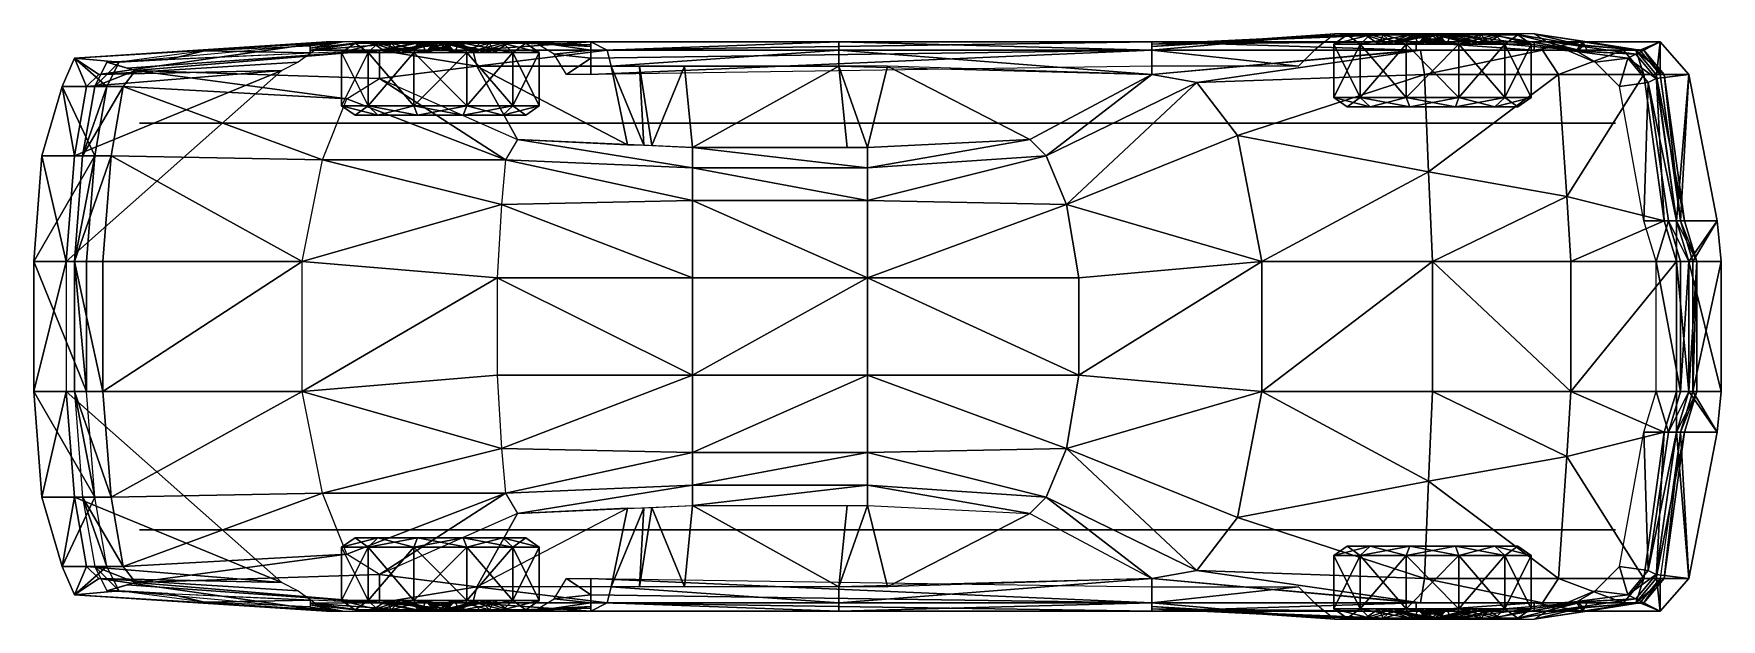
# Model space of a CAD drawing. Extents: x -5.27 to 0, y -0.91 to 0.91.
import ezdxf

# ---------------------------------------------------------------- set-up
doc = ezdxf.new("R2010")
doc.units = 0
doc.layers.get('0').update_dxf_attribs({"linetype": 'CONTINUOUS'})

msp = doc.modelspace()

# ---------------------------------------------------------------- meshes
at = {"color": 254, "linetype": 'BYBLOCK'}
mesh = msp.add_polyface(dxfattribs=at)
corners = [(-0.1397, -0.3302, 0.3175), (-0.1016, -0.2032, 0.3175), (-0.0127, -0.3302, 0.4191), (0, -0.2032, 0.4191), (0, -0.2032, 0.4445), (-0.0127, -0.3302, 0.4445), (-0.127, -0.3302, 0.5207), (-0.0889, -0.2032, 0.5207), (-5.08, -0.5334, 0.5842), (-5.1054, -0.2032, 0.5842), (-5.2705, -0.2032, 0.5588), (-5.2451, -0.5334, 0.5588), (-5.2451, -0.5334, 0.508), (-5.2705, -0.2032, 0.508), (-5.1689, -0.2032, 0.3683), (-5.1435, -0.5334, 0.381), (-5.2705, 0.2032, 0.508), (-5.1689, 0.2032, 0.3683), (-5.2705, 0.2032, 0.5588), (-5.1054, 0.2032, 0.5842), (0, 0.2032, 0.4445), (-0.0889, 0.2032, 0.5207), (0, 0.2032, 0.4191), (-0.1016, 0.2032, 0.3175), (-5.1816, -0.7493, 0.508), (-5.1054, -0.7493, 0.3937), (-5.1816, -0.7493, 0.5588), (-5.0419, -0.7493, 0.5842), (-0.1905, -0.7874, 0.5207), (-0.1016, -0.7874, 0.4445), (-0.1016, -0.7874, 0.4191), (-0.2032, -0.7747, 0.3302), (-0.2667, -0.8509, 0.3302), (-0.1905, -0.889, 0.4191), (-0.1905, -0.889, 0.4445), (-0.254, -0.8636, 0.5207), (-5.1435, -0.8382, 0.5588), (-5.0038, -0.8255, 0.5842), (-5.1435, -0.8382, 0.508), (-5.0673, -0.7874, 0.4064), (-4.445, -0.8255, 0.3937), (-4.4958, -0.8001, 0.3302), (-4.3561, -0.889, 0.5334), (-4.3053, -0.889, 0.5715), (-0.508, -0.8636, 0.3429), (-0.5334, -0.889, 0.4191), (-0.5461, -0.889, 0.4445), (-0.5842, -0.9144, 0.5207), (-5.1435, 0.5334, 0.381), (-5.1054, 0.7493, 0.3937), (-4.4958, 0.8001, 0.3302), (-0.5461, 0.889, 0.4445), (-0.5842, 0.9144, 0.5207), (-0.254, 0.8636, 0.5207), (-0.1905, 0.889, 0.4445), (-0.1905, 0.889, 0.4191), (-0.5334, 0.889, 0.4191), (-0.2667, 0.8509, 0.3302), (-0.508, 0.8636, 0.3429), (-4.3053, 0.889, 0.5715), (-5.1435, 0.8382, 0.5588), (-5.0038, 0.8255, 0.5842), (-4.3561, 0.889, 0.5334), (-5.1435, 0.8382, 0.508), (-5.0673, 0.7874, 0.4064), (-4.445, 0.8255, 0.3937), (-5.1816, 0.7493, 0.508), (-5.1816, 0.7493, 0.5588), (-5.0419, 0.7493, 0.5842), (-0.1905, 0.7874, 0.5207), (-0.1016, 0.7874, 0.4445), (-0.1016, 0.7874, 0.4191), (-0.2032, 0.7747, 0.3302), (-0.1397, 0.3302, 0.3175), (-0.0127, 0.3302, 0.4191), (-0.0127, 0.3302, 0.4445), (-0.127, 0.3302, 0.5207), (-5.2451, 0.5334, 0.5588), (-5.08, 0.5334, 0.5842), (-5.2451, 0.5334, 0.508)]
mesh.append_faces([[corners[k] for k in face] for face in [(36, 43, 37), (59, 60, 61)]], dxfattribs={"color": 254})
mesh.append_faces([[corners[k] for k in face] for face in [(27, 36, 37), (38, 25, 39), (41, 39, 25), (42, 39, 40), (36, 42, 43), (45, 32, 33), (35, 46, 34), (41, 15, 14), (48, 50, 17), (51, 53, 54), (57, 56, 55), (62, 60, 59), (64, 62, 65), (64, 50, 49), (49, 63, 64), (60, 68, 61)]], dxfattribs={"vtx0": -1, "color": 254})
mesh.append_faces([[corners[k] for k in face] for face in [(2, 1, 3), (6, 5, 7), (8, 26, 27), (28, 29, 6), (30, 0, 2), (33, 31, 30), (67, 68, 60), (54, 69, 70), (70, 76, 75), (77, 78, 67), (48, 66, 49), (17, 79, 48), (75, 21, 20)]], dxfattribs={"vtx0": -1, "vtx1": -1, "color": 254})
mesh.append_faces([[corners[k] for k in face] for face in [(7, 5, 4), (12, 14, 15), (24, 15, 25), (8, 11, 26), (6, 29, 5), (28, 34, 29), (27, 26, 36), (72, 55, 71), (73, 71, 74), (70, 69, 76), (67, 78, 68), (75, 76, 21), (23, 74, 22)]], dxfattribs={"vtx0": -1, "vtx2": -1, "color": 254})
mesh.append_faces([[corners[k] for k in face] for face in [(32, 31, 33), (35, 34, 28), (36, 26, 38), (40, 39, 41), (38, 39, 42), (38, 42, 36), (44, 32, 45), (47, 46, 35), (25, 15, 41), (55, 56, 54), (51, 54, 56), (54, 70, 55)]], dxfattribs={"vtx1": -1, "color": 254})
mesh.append_faces([[corners[k] for k in face] for face in [(0, 1, 2), (2, 3, 4), (4, 5, 2), (8, 9, 10), (10, 11, 8), (11, 10, 12), (13, 12, 10), (12, 13, 14), (13, 16, 17), (17, 14, 13), (10, 18, 13), (16, 13, 18), (9, 19, 18), (18, 10, 9), (4, 20, 7), (21, 7, 20), (3, 22, 20), (20, 4, 3), (1, 23, 3), (22, 3, 23), (24, 12, 15), (26, 11, 24), (12, 24, 11), (30, 2, 5), (5, 29, 30), (31, 0, 30), (33, 30, 29), (24, 38, 26), (38, 24, 25), (66, 63, 49), (63, 66, 67), (71, 55, 70), (73, 72, 71), (74, 71, 75), (70, 75, 71), (77, 67, 66), (66, 79, 77), (79, 66, 48), (16, 79, 17), (18, 77, 79), (79, 16, 18), (19, 78, 18), (77, 18, 78), (22, 74, 20), (75, 20, 74), (23, 73, 74)]], dxfattribs={"vtx1": -1, "vtx2": -1, "color": 254})
mesh.append_faces([[corners[k] for k in face] for face in [(29, 34, 33), (45, 33, 34), (34, 46, 45), (48, 49, 50), (51, 52, 53), (57, 58, 56), (62, 63, 60), (64, 63, 62), (64, 65, 50), (67, 60, 63), (54, 53, 69), (72, 57, 55)]], dxfattribs={"vtx2": -1, "color": 254})
mesh = msp.add_polyface(dxfattribs=at)
corners = [(-4.1237, -0.8563, 0.1943), (-4.1544, -0.8854, 0.1636), (-4.2108, -0.8854, 0.2612), (-4.1687, -0.8563, 0.2724), (-4.021, -0.8854, 0.297), (-4.0285, -0.8854, 0.31), (-4.0005, -0.8854, 0.3175), (-4.0456, -0.8563, 0.1493), (-4.0568, -0.8854, 0.1072), (-4.008, -0.8854, 0.2895), (-3.9554, -0.8563, 0.1493), (-3.9442, -0.8854, 0.1072), (-3.993, -0.8854, 0.2895), (-3.8773, -0.8563, 0.1943), (-3.8466, -0.8854, 0.1636), (-3.98, -0.8854, 0.297), (-3.8323, -0.8563, 0.2724), (-3.7902, -0.8854, 0.2612), (-3.9725, -0.8854, 0.31), (-3.8323, -0.8563, 0.3626), (-3.7902, -0.8854, 0.3738), (-3.9725, -0.8854, 0.325), (-3.8773, -0.8563, 0.4407), (-3.8466, -0.8854, 0.4714), (-3.98, -0.8854, 0.338), (-3.9554, -0.8563, 0.4857), (-3.9442, -0.8854, 0.5278), (-3.993, -0.8854, 0.3455), (-4.0456, -0.8563, 0.4857), (-4.0568, -0.8854, 0.5278), (-4.008, -0.8854, 0.3455), (-4.1237, -0.8563, 0.4407), (-4.1544, -0.8854, 0.4714), (-4.021, -0.8854, 0.338), (-4.1687, -0.8563, 0.3626), (-4.2108, -0.8854, 0.3738), (-4.0285, -0.8854, 0.325), (-0.9017, -0.9108, 0.3175), (-0.9297, -0.9108, 0.31), (-0.9297, -0.9108, 0.325), (-1.0699, -0.8817, 0.2724), (-1.0699, -0.8817, 0.3626), (-1.112, -0.9108, 0.2612), (-1.112, -0.9108, 0.3738), (-0.9222, -0.9108, 0.338), (-1.0249, -0.8817, 0.4407), (-1.0556, -0.9108, 0.4714), (-0.9092, -0.9108, 0.3455), (-0.9468, -0.8817, 0.4857), (-0.958, -0.9108, 0.5278), (-0.8942, -0.9108, 0.3455), (-0.8566, -0.8817, 0.4857), (-0.8454, -0.9108, 0.5278), (-0.8812, -0.9108, 0.338), (-0.7785, -0.8817, 0.4407), (-0.7478, -0.9108, 0.4714), (-0.8737, -0.9108, 0.325), (-0.7335, -0.8817, 0.3626), (-0.6914, -0.9108, 0.3738), (-0.8737, -0.9108, 0.31), (-0.7335, -0.8817, 0.2724), (-0.6914, -0.9108, 0.2612), (-0.8812, -0.9108, 0.297), (-0.7785, -0.8817, 0.1943), (-0.7478, -0.9108, 0.1636), (-0.8942, -0.9108, 0.2895), (-0.8566, -0.8817, 0.1493), (-0.8454, -0.9108, 0.1072), (-0.9092, -0.9108, 0.2895), (-0.9468, -0.8817, 0.1493), (-0.958, -0.9108, 0.1072), (-0.9222, -0.9108, 0.297), (-1.0249, -0.8817, 0.1943), (-1.0556, -0.9108, 0.1636), (-1.0556, 0.9108, 0.1636), (-1.0249, 0.8817, 0.1943), (-1.112, 0.9108, 0.2612), (-1.0699, 0.8817, 0.2724), (-0.9222, 0.9108, 0.297), (-0.9297, 0.9108, 0.31), (-0.9017, 0.9108, 0.3175), (-0.958, 0.9108, 0.1072), (-0.9468, 0.8817, 0.1493), (-0.9092, 0.9108, 0.2895), (-0.8454, 0.9108, 0.1072), (-0.8566, 0.8817, 0.1493), (-0.8942, 0.9108, 0.2895), (-0.7478, 0.9108, 0.1636), (-0.7785, 0.8817, 0.1943), (-0.8812, 0.9108, 0.297), (-0.6914, 0.9108, 0.2612), (-0.7335, 0.8817, 0.2724), (-0.8737, 0.9108, 0.31), (-0.6914, 0.9108, 0.3738), (-0.7335, 0.8817, 0.3626), (-0.8737, 0.9108, 0.325), (-0.7478, 0.9108, 0.4714), (-0.7785, 0.8817, 0.4407), (-0.8812, 0.9108, 0.338), (-0.8454, 0.9108, 0.5278), (-0.8566, 0.8817, 0.4857), (-0.8942, 0.9108, 0.3455), (-0.958, 0.9108, 0.5278), (-0.9468, 0.8817, 0.4857), (-0.9092, 0.9108, 0.3455), (-1.0556, 0.9108, 0.4714), (-1.0249, 0.8817, 0.4407), (-0.9222, 0.9108, 0.338), (-1.112, 0.9108, 0.3738), (-1.0699, 0.8817, 0.3626), (-0.9297, 0.9108, 0.325), (-4.0285, 0.8854, 0.31), (-4.0005, 0.8854, 0.3175), (-4.0285, 0.8854, 0.325), (-4.1687, 0.8563, 0.2724), (-4.1687, 0.8563, 0.3626), (-4.2108, 0.8854, 0.2612), (-4.2108, 0.8854, 0.3738), (-4.021, 0.8854, 0.338), (-4.1237, 0.8563, 0.4407), (-4.1544, 0.8854, 0.4714), (-4.008, 0.8854, 0.3455), (-4.0456, 0.8563, 0.4857), (-4.0568, 0.8854, 0.5278), (-3.993, 0.8854, 0.3455), (-3.9554, 0.8563, 0.4857), (-3.9442, 0.8854, 0.5278), (-3.98, 0.8854, 0.338), (-3.8773, 0.8563, 0.4407), (-3.8466, 0.8854, 0.4714), (-3.9725, 0.8854, 0.325), (-3.8323, 0.8563, 0.3626), (-3.7902, 0.8854, 0.3738), (-3.9725, 0.8854, 0.31), (-3.8323, 0.8563, 0.2724), (-3.7902, 0.8854, 0.2612), (-3.98, 0.8854, 0.297), (-3.8773, 0.8563, 0.1943), (-3.8466, 0.8854, 0.1636), (-3.993, 0.8854, 0.2895), (-3.9554, 0.8563, 0.1493), (-3.9442, 0.8854, 0.1072), (-4.008, 0.8854, 0.2895), (-4.0456, 0.8563, 0.1493), (-4.0568, 0.8854, 0.1072), (-4.021, 0.8854, 0.297), (-4.1237, 0.8563, 0.1943), (-4.1544, 0.8854, 0.1636)]
mesh.append_faces([[corners[k] for k in face] for face in [(74, 75, 76), (77, 76, 75), (75, 78, 77), (79, 77, 78), (78, 80, 79), (81, 82, 74), (75, 74, 82), (82, 83, 75), (78, 75, 83), (83, 80, 78), (84, 85, 81), (82, 81, 85), (85, 86, 82), (83, 82, 86), (86, 80, 83), (87, 88, 84), (85, 84, 88), (88, 89, 85), (86, 85, 89), (89, 80, 86), (90, 91, 87), (88, 87, 91), (91, 92, 88), (89, 88, 92), (92, 80, 89), (93, 94, 90), (91, 90, 94), (94, 95, 91), (92, 91, 95), (95, 80, 92), (96, 97, 93), (94, 93, 97), (97, 98, 94), (95, 94, 98), (98, 80, 95), (99, 100, 96), (97, 96, 100), (100, 101, 97), (98, 97, 101), (101, 80, 98), (102, 103, 99), (100, 99, 103), (103, 104, 100), (101, 100, 104), (104, 80, 101), (105, 106, 102), (103, 102, 106), (106, 107, 103), (104, 103, 107), (107, 80, 104), (108, 109, 105), (106, 105, 109), (109, 110, 106), (107, 106, 110), (110, 80, 107), (76, 77, 108), (109, 108, 77), (77, 79, 109), (110, 109, 79), (79, 80, 110), (111, 112, 113), (114, 111, 115), (113, 115, 111), (116, 114, 117), (115, 117, 114), (113, 112, 118), (115, 113, 119), (118, 119, 113), (117, 115, 120), (119, 120, 115), (118, 112, 121), (119, 118, 122), (121, 122, 118), (120, 119, 123), (122, 123, 119), (121, 112, 124), (122, 121, 125), (124, 125, 121), (123, 122, 126), (125, 126, 122), (124, 112, 127), (125, 124, 128), (127, 128, 124), (126, 125, 129), (128, 129, 125), (127, 112, 130), (128, 127, 131), (130, 131, 127), (129, 128, 132), (131, 132, 128), (130, 112, 133), (131, 130, 134), (133, 134, 130), (132, 131, 135), (134, 135, 131), (133, 112, 136), (134, 133, 137), (136, 137, 133), (135, 134, 138), (137, 138, 134), (136, 112, 139), (137, 136, 140), (139, 140, 136), (138, 137, 141), (140, 141, 137), (139, 112, 142), (140, 139, 143), (142, 143, 139), (141, 140, 144), (143, 144, 140), (142, 112, 145), (143, 142, 146), (145, 146, 142), (144, 143, 147), (146, 147, 143), (145, 112, 111), (146, 145, 114), (111, 114, 145), (147, 146, 116), (114, 116, 146)]], dxfattribs={"vtx0": -1, "vtx1": -1, "color": 254})
mesh.append_faces([[corners[k] for k in face] for face in [(0, 1, 2), (2, 3, 0), (4, 0, 3), (3, 5, 4), (6, 4, 5), (7, 8, 1), (1, 0, 7), (9, 7, 0), (0, 4, 9), (6, 9, 4), (10, 11, 8), (8, 7, 10), (12, 10, 7), (7, 9, 12), (6, 12, 9), (13, 14, 11), (11, 10, 13), (15, 13, 10), (10, 12, 15), (6, 15, 12), (16, 17, 14), (14, 13, 16), (18, 16, 13), (13, 15, 18), (6, 18, 15), (19, 20, 17), (17, 16, 19), (21, 19, 16), (16, 18, 21), (6, 21, 18), (22, 23, 20), (20, 19, 22), (24, 22, 19), (19, 21, 24), (6, 24, 21), (25, 26, 23), (23, 22, 25), (27, 25, 22), (22, 24, 27), (6, 27, 24), (28, 29, 26), (26, 25, 28), (30, 28, 25), (25, 27, 30), (6, 30, 27), (31, 32, 29), (29, 28, 31), (33, 31, 28), (28, 30, 33), (6, 33, 30), (34, 35, 32), (32, 31, 34), (36, 34, 31), (31, 33, 36), (6, 36, 33), (3, 2, 35), (35, 34, 3), (5, 3, 34), (34, 36, 5), (6, 5, 36), (37, 38, 39), (38, 40, 41), (41, 39, 38), (40, 42, 43), (43, 41, 40), (37, 39, 44), (39, 41, 45), (45, 44, 39), (41, 43, 46), (46, 45, 41), (37, 44, 47), (44, 45, 48), (48, 47, 44), (45, 46, 49), (49, 48, 45), (37, 47, 50), (47, 48, 51), (51, 50, 47), (48, 49, 52), (52, 51, 48), (37, 50, 53), (50, 51, 54), (54, 53, 50), (51, 52, 55), (55, 54, 51), (37, 53, 56), (53, 54, 57), (57, 56, 53), (54, 55, 58), (58, 57, 54), (37, 56, 59), (56, 57, 60), (60, 59, 56), (57, 58, 61), (61, 60, 57), (37, 59, 62), (59, 60, 63), (63, 62, 59), (60, 61, 64), (64, 63, 60), (37, 62, 65), (62, 63, 66), (66, 65, 62), (63, 64, 67), (67, 66, 63), (37, 65, 68), (65, 66, 69), (69, 68, 65), (66, 67, 70), (70, 69, 66), (37, 68, 71), (68, 69, 72), (72, 71, 68), (69, 70, 73), (73, 72, 69), (37, 71, 38), (71, 72, 40), (40, 38, 71), (72, 73, 42), (42, 40, 72)]], dxfattribs={"vtx0": -1, "vtx2": -1, "color": 254})
at = {"color": 0, "linetype": 'BYBLOCK'}
mesh = msp.add_polyface(dxfattribs=at)
corners = [(-1.4351, 0.2032, 0.9906), (-1.4351, -0.2032, 0.9906), (-0.9017, 0.2032, 0.9652), (-0.9525, 0.889, 0.7239), (-0.9525, 0.8636, 0.8255), (-0.5842, 0.8636, 0.7874), (-0.5842, 0.889, 0.7138), (-1.778, 0.889, 0.7438), (-1.778, 0.8636, 0.8382), (-0.9398, 0.8636, 0.9271), (-0.5588, 0.8636, 0.889), (-1.778, 0.7874, 0.9398), (-2.7559, 0.889, 0.762), (-2.7559, 0.8636, 0.8636), (-3.5306, 0.8636, 0.5588), (-1.778, 0.889, 0.7437), (-1.778, 0.8636, 0.5334), (-3.5306, 0.8382, 0.381), (-1.778, 0.8636, 0.3429), (-3.5306, 0.7874, 0.3048), (-1.778, 0.8128, 0.2794), (-1.0287, 0.889, 0.7239), (-0.762, 0.889, 0.7172), (-0.8509, 0.9144, 0.6731), (-0.9652, 0.9144, 0.6731), (-1.778, 0.8814, 0.6731), (-1.1049, 0.9144, 0.6223), (-1.778, 0.8742, 0.6223), (-1.2065, 0.9144, 0.5334), (-1.27, 0.8636, 0.4318), (-1.3208, 0.8128, 0.2794), (-0.4514, 0.8636, 0.6731), (-2.1082, 0.5334, 1.3716), (-2.159, 0.5842, 1.3462), (-2.667, 0.4953, 1.4224), (-1.6383, 0.762, 0.9652), (-0.9271, 0.7874, 0.9398), (-0.9144, 0.4826, 0.9525), (-0.508, 0.7874, 0.9017), (-1.5113, 0.5969, 0.9779), (-2.0447, 0.381, 1.3843), (-2.667, 0.3937, 1.4351), (-2.0066, 0.1524, 1.397), (-2.667, 0.1524, 1.4478), (-0.4826, 0.4064, 0.9144)]
mesh.append_faces([[corners[k] for k in face] for face in [(19, 18, 20), (11, 32, 35)]], dxfattribs={"vtx0": -1, "color": 0})
mesh.append_faces([[corners[k] for k in face] for face in [(11, 4, 8), (25, 26, 27), (28, 27, 26), (16, 29, 18), (30, 18, 29)]], dxfattribs={"vtx0": -1, "vtx1": -1, "color": 0})
mesh.append_faces([[corners[k] for k in face] for face in [(3, 4, 5), (3, 5, 6), (7, 4, 3), (10, 5, 4), (21, 22, 23), (25, 21, 24), (22, 31, 23), (9, 35, 36), (37, 38, 36), (37, 0, 2)]], dxfattribs={"vtx0": -1, "vtx1": -1, "vtx2": -1, "color": 0})
mesh.append_faces([[corners[k] for k in face] for face in [(4, 9, 10), (12, 8, 7), (13, 11, 8), (14, 15, 16), (17, 16, 18), (21, 23, 24), (28, 16, 27), (36, 10, 9), (36, 35, 39), (36, 39, 37), (2, 44, 37)]], dxfattribs={"vtx0": -1, "vtx2": -1, "color": 0})
mesh.append_faces([[corners[k] for k in face] for face in [(0, 1, 2), (7, 8, 4), (11, 9, 4), (25, 15, 21), (24, 26, 25), (28, 29, 16), (32, 33, 34), (40, 32, 41), (42, 40, 43)]], dxfattribs={"vtx1": -1, "vtx2": -1, "color": 0})
mesh.append_faces([[corners[k] for k in face] for face in [(30, 20, 18), (11, 33, 32), (9, 11, 35), (37, 39, 0)]], dxfattribs={"vtx2": -1, "color": 0})
at = {"color": 251, "linetype": 'BYBLOCK'}
mesh = msp.add_polyface(dxfattribs=at)
corners = [(-1.1275, 0.7148, 0.0917), (-1.0967, 0.6858, 0.1225), (-1.1681, 0.6858, 0.2461), (-1.2101, 0.7148, 0.2349), (-1.1275, 0.8817, 0.0917), (-1.2101, 0.8817, 0.2349), (-0.9843, 0.7148, 0.0091), (-0.9731, 0.6858, 0.0511), (-0.9843, 0.8817, 0.0091), (-0.8191, 0.7148, 0.0091), (-0.8191, 0.8817, 0.0091), (-0.9843, 0.7148, 0.6259), (-0.9731, 0.6858, 0.5839), (-0.8303, 0.6858, 0.5839), (-0.9843, 0.8817, 0.6259), (-0.8191, 0.7148, 0.6259), (-1.1275, 0.7148, 0.5433), (-1.0967, 0.6858, 0.5125), (-1.1275, 0.8817, 0.5433), (-1.2101, 0.7148, 0.4001), (-1.1681, 0.6858, 0.3889), (-1.2101, 0.8817, 0.4001), (-1.0967, 0.9108, 0.1225), (-1.1681, 0.9108, 0.2461), (-1.0556, 0.9108, 0.1636), (-1.112, 0.9108, 0.2612), (-0.9731, 0.9108, 0.0511), (-0.958, 0.9108, 0.1072), (-0.8303, 0.9108, 0.0511), (-0.8454, 0.9108, 0.1072), (-0.9731, 0.9108, 0.5839), (-0.8191, 0.8817, 0.6259), (-0.958, 0.9108, 0.5278), (-0.8303, 0.9108, 0.5839), (-1.0967, 0.9108, 0.5125), (-1.0556, 0.9108, 0.4714), (-1.1681, 0.9108, 0.3889), (-1.112, 0.9108, 0.3738)]
mesh.append_faces([[corners[k] for k in face] for face in [(0, 1, 2), (2, 3, 0), (6, 7, 1), (1, 0, 6), (7, 6, 9), (11, 12, 13), (16, 17, 12), (12, 11, 16), (19, 20, 17), (17, 16, 19), (3, 2, 20), (20, 19, 3), (22, 4, 5), (5, 23, 22), (24, 22, 23), (23, 25, 24), (26, 8, 4), (4, 22, 26), (27, 26, 22), (22, 24, 27), (8, 26, 28), (26, 27, 29), (30, 14, 31), (32, 30, 33), (34, 18, 14), (14, 30, 34), (35, 34, 30), (30, 32, 35), (36, 21, 18), (18, 34, 36), (37, 36, 34), (34, 35, 37), (23, 5, 21), (21, 36, 23), (25, 23, 36), (36, 37, 25)]], dxfattribs={"vtx0": -1, "vtx2": -1, "color": 251})
mesh.append_faces([[corners[k] for k in face] for face in [(4, 0, 3), (3, 5, 4), (8, 6, 0), (0, 4, 8), (6, 8, 10), (14, 11, 15), (18, 16, 11), (11, 14, 18), (21, 19, 16), (16, 18, 21), (5, 3, 19), (19, 21, 5)]], dxfattribs={"vtx2": -1, "color": 251})
mesh = msp.add_polyface(dxfattribs=at)
corners = [(-0.8191, 0.7148, 0.0091), (-0.8303, 0.6858, 0.0511), (-0.9731, 0.6858, 0.0511), (-0.8191, 0.8817, 0.0091), (-0.9843, 0.7148, 0.0091), (-0.6759, 0.7148, 0.0917), (-0.7067, 0.6858, 0.1225), (-0.6759, 0.8817, 0.0917), (-0.5933, 0.7148, 0.2349), (-0.6353, 0.6858, 0.2461), (-0.5933, 0.8817, 0.2349), (-0.5933, 0.7148, 0.4001), (-0.6353, 0.6858, 0.3889), (-0.5933, 0.8817, 0.4001), (-0.6759, 0.7148, 0.5433), (-0.7067, 0.6858, 0.5125), (-0.6759, 0.8817, 0.5433), (-0.8191, 0.7148, 0.6259), (-0.8303, 0.6858, 0.5839), (-0.8191, 0.8817, 0.6259), (-0.9843, 0.7148, 0.6259), (-0.9843, 0.8817, 0.6259), (-0.8303, 0.9108, 0.0511), (-0.9843, 0.8817, 0.0091), (-0.8454, 0.9108, 0.1072), (-0.9731, 0.9108, 0.0511), (-0.7067, 0.9108, 0.1225), (-0.7478, 0.9108, 0.1636), (-0.6353, 0.9108, 0.2461), (-0.6914, 0.9108, 0.2612), (-0.6353, 0.9108, 0.3889), (-0.6914, 0.9108, 0.3738), (-0.7067, 0.9108, 0.5125), (-0.7478, 0.9108, 0.4714), (-0.8303, 0.9108, 0.5839), (-0.8454, 0.9108, 0.5278), (-0.9731, 0.9108, 0.5839), (-0.958, 0.9108, 0.5278)]
mesh.append_faces([[corners[k] for k in face] for face in [(0, 1, 2), (5, 6, 1), (1, 0, 5), (8, 9, 6), (6, 5, 8), (11, 12, 9), (9, 8, 11), (14, 15, 12), (12, 11, 14), (17, 18, 15), (15, 14, 17), (18, 17, 20), (22, 3, 23), (24, 22, 25), (26, 7, 3), (3, 22, 26), (27, 26, 22), (22, 24, 27), (28, 10, 7), (7, 26, 28), (29, 28, 26), (26, 27, 29), (30, 13, 10), (10, 28, 30), (31, 30, 28), (28, 29, 31), (32, 16, 13), (13, 30, 32), (33, 32, 30), (30, 31, 33), (34, 19, 16), (16, 32, 34), (35, 34, 32), (32, 33, 35), (19, 34, 36), (34, 35, 37)]], dxfattribs={"vtx0": -1, "vtx2": -1, "color": 251})
mesh.append_faces([[corners[k] for k in face] for face in [(3, 0, 4), (7, 5, 0), (0, 3, 7), (10, 8, 5), (5, 7, 10), (13, 11, 8), (8, 10, 13), (16, 14, 11), (11, 13, 16), (19, 17, 14), (14, 16, 19), (17, 19, 21)]], dxfattribs={"vtx2": -1, "color": 251})
at = {"color": 0, "linetype": 'BYBLOCK'}
mesh = msp.add_polyface(dxfattribs=at)
corners = [(-0.4699, -0.2032, 0.9271), (-0.4699, 0.2032, 0.9271), (-0.9017, 0.2032, 0.9652), (-0.1397, 0.2032, 0.8509), (-0.127, 0.2032, 0.2286), (-0.127, -0.2032, 0.2286), (-0.2032, 0.2032, 0.1651), (-0.5842, 0.8636, 0.7874), (-0.4191, 0.8636, 0.7545), (-0.4318, 0.889, 0.7112), (-0.5842, 0.889, 0.7138), (-0.2667, 0.8636, 0.7239), (-0.4514, 0.8636, 0.6731), (-0.5588, 0.8636, 0.889), (-0.3048, 0.8636, 0.8255), (-0.762, 0.889, 0.7172), (-0.7366, 0.9144, 0.635), (-0.8509, 0.9144, 0.6731), (-0.4445, 0.8636, 0.635), (-0.6477, 0.9144, 0.5842), (-0.4318, 0.8775, 0.5842), (-0.5842, 0.9144, 0.5207), (-0.4318, 0.8912, 0.5207), (-0.2921, 0.8382, 0.254), (-0.4826, 0.8636, 0.2667), (-0.2667, 0.8509, 0.3302), (-0.508, 0.8636, 0.3429), (-0.3937, 0.8255, 0.1905), (-0.4572, 0.8636, 0.2032), (-0.508, 0.7874, 0.9017), (-0.9271, 0.7874, 0.9398), (-0.2413, 0.7874, 0.8255), (-0.2032, 0.7874, 0.7366), (-0.2286, 0.762, 0.254), (-0.2032, 0.7747, 0.3302), (-0.3175, 0.7493, 0.1778), (-0.2413, 0.3302, 0.1651), (-0.1651, 0.3302, 0.2286), (-0.1397, 0.3302, 0.7493), (-0.1778, 0.3302, 0.8255), (-0.4826, 0.4064, 0.9144), (-0.9144, 0.4826, 0.9525)]
mesh.append_faces([[corners[k] for k in face] for face in [(21, 20, 22), (25, 24, 26), (31, 11, 14), (31, 40, 39)]], dxfattribs={"vtx0": -1, "color": 0})
mesh.append_faces([[corners[k] for k in face] for face in [(23, 24, 25), (14, 29, 31), (39, 32, 31), (40, 29, 41), (39, 1, 3)]], dxfattribs={"vtx0": -1, "vtx1": -1, "color": 0})
mesh.append_faces([[corners[k] for k in face] for face in [(0, 1, 2), (1, 0, 3), (7, 8, 9), (7, 9, 10), (9, 8, 11), (15, 9, 12), (27, 24, 23), (29, 13, 30), (31, 29, 40), (1, 40, 2)]], dxfattribs={"vtx0": -1, "vtx1": -1, "vtx2": -1, "color": 0})
mesh.append_faces([[corners[k] for k in face] for face in [(9, 11, 12), (7, 13, 14), (16, 12, 18), (19, 18, 20), (35, 23, 33), (36, 33, 37)]], dxfattribs={"vtx0": -1, "vtx2": -1, "color": 0})
mesh.append_faces([[corners[k] for k in face] for face in [(33, 23, 34), (25, 34, 23), (38, 32, 39)]], dxfattribs={"vtx1": -1, "color": 0})
mesh.append_faces([[corners[k] for k in face] for face in [(4, 5, 6), (14, 11, 7), (16, 17, 12), (19, 16, 18), (21, 19, 20), (14, 13, 29), (32, 11, 31), (35, 27, 23), (36, 35, 33), (39, 40, 1), (6, 36, 37), (37, 4, 6)]], dxfattribs={"vtx1": -1, "vtx2": -1, "color": 0})
mesh.append_faces([[corners[k] for k in face] for face in [(27, 28, 24)]], dxfattribs={"vtx2": -1, "color": 0})
mesh = msp.add_polyface(dxfattribs=at)
corners = [(-5.1054, 0.2032, 0.5842), (-5.1054, -0.2032, 0.5842), (-5.1435, 0.2032, 0.8001), (-5.0546, -0.2032, 0.9906), (-5.0546, 0.2032, 0.9906), (-4.4323, -0.2032, 1.0287), (-4.4323, 0.2032, 1.0287), (-3.8989, 0.8636, 0.889), (-3.5306, 0.889, 0.7747), (-3.8735, 0.889, 0.7874), (-4.191, 0.8636, 0.8001), (-4.191, 0.8636, 0.9017), (-4.9784, 0.8069, 0.9144), (-5.0419, 0.8255, 0.8001), (-3.8862, 0.8128, 1.0033), (-3.4798, 0.8636, 0.8763), (-4.191, 0.7747, 1.0287), (-4.953, 0.8001, 0.9652), (-4.064, 0.889, 0.6985), (-3.9497, 0.889, 0.6985), (-3.5306, 0.8796, 0.6985), (-3.81, 0.889, 0.6477), (-3.5306, 0.8747, 0.6477), (-3.7084, 0.889, 0.5588), (-4.4069, 0.8635, 0.6985), (-4.4069, 0.8543, 0.8001), (-4.2291, 0.889, 0.635), (-4.4069, 0.8693, 0.635), (-4.3053, 0.889, 0.5715), (-4.4069, 0.8751, 0.5715), (-3.7592, 0.5842, 1.3462), (-3.4163, 0.5675, 1.3544), (-4.9911, 0.7493, 0.9906), (-5.08, 0.7493, 0.8001), (-4.2926, 0.7112, 1.0287), (-4.3688, 0.5207, 1.0287), (-5.0292, 0.5334, 0.9906), (-5.1181, 0.5334, 0.8001), (-4.7371, 0.8611, 0.5842), (-4.8514, 0.8344, 0.8001)]
mesh.append_faces([[corners[k] for k in face] for face in [(30, 14, 16), (33, 17, 13)]], dxfattribs={"vtx0": -1, "color": 0})
mesh.append_faces([[corners[k] for k in face] for face in [(12, 10, 13), (17, 11, 12), (18, 9, 19), (28, 27, 26)]], dxfattribs={"vtx0": -1, "vtx1": -1, "color": 0})
mesh.append_faces([[corners[k] for k in face] for face in [(7, 8, 9), (10, 11, 7), (10, 7, 9), (12, 11, 10), (14, 15, 7), (11, 14, 7), (18, 10, 9), (20, 19, 9), (24, 25, 10), (24, 10, 18), (24, 26, 27), (25, 38, 39)]], dxfattribs={"vtx0": -1, "vtx1": -1, "vtx2": -1, "color": 0})
mesh.append_faces([[corners[k] for k in face] for face in [(11, 16, 14), (22, 23, 21), (34, 17, 32), (35, 32, 36), (6, 36, 4), (25, 29, 38)]], dxfattribs={"vtx0": -1, "vtx2": -1, "color": 0})
mesh.append_faces([[corners[k] for k in face] for face in [(0, 1, 2)]], dxfattribs={"vtx1": -1, "color": 0})
mesh.append_faces([[corners[k] for k in face] for face in [(3, 4, 2), (5, 6, 3), (4, 3, 6), (17, 16, 11), (21, 19, 20), (18, 26, 24), (28, 29, 27), (32, 17, 33), (35, 34, 32), (36, 32, 37), (33, 37, 32), (4, 36, 2), (37, 2, 36), (6, 35, 36)]], dxfattribs={"vtx1": -1, "vtx2": -1, "color": 0})
mesh.append_faces([[corners[k] for k in face] for face in [(30, 31, 14), (34, 16, 17)]], dxfattribs={"vtx2": -1, "color": 0})
at = {"color": 240, "linetype": 'BYBLOCK'}
mesh = msp.add_polyface(dxfattribs=at)
corners = [(-4.8514, -0.8344, 0.8001), (-4.7371, -0.8611, 0.5842), (-5.0038, -0.8255, 0.5842), (-5.0419, -0.8255, 0.8001), (-5.1435, -0.2032, 0.8001), (-5.1181, -0.5334, 0.8001), (-5.08, -0.5334, 0.5842), (-5.1054, -0.2032, 0.5842), (-5.08, -0.7493, 0.8001), (-5.0419, -0.7493, 0.5842), (-5.08, 0.7493, 0.8001), (-5.0419, 0.8255, 0.8001), (-5.0038, 0.8255, 0.5842), (-5.0419, 0.7493, 0.5842), (-5.1181, 0.5334, 0.8001), (-5.08, 0.5334, 0.5842), (-5.1435, 0.2032, 0.8001), (-5.1054, 0.2032, 0.5842), (-4.8514, 0.8344, 0.8001), (-4.7371, 0.8611, 0.5842)]
mesh.append_faces([[corners[k] for k in face] for face in [(0, 2, 3), (18, 12, 11)]], dxfattribs={"vtx0": -1, "color": 240})
mesh.append_faces([[corners[k] for k in face] for face in [(4, 5, 6), (5, 8, 9), (9, 6, 5), (2, 9, 8), (12, 13, 10), (14, 10, 13), (13, 15, 14), (16, 14, 15)]], dxfattribs={"vtx1": -1, "vtx2": -1, "color": 240})
mesh.append_faces([[corners[k] for k in face] for face in [(0, 1, 2), (6, 7, 4), (8, 3, 2), (10, 11, 12), (15, 17, 16), (18, 19, 12)]], dxfattribs={"vtx2": -1, "color": 240})
at = {"color": 251, "linetype": 'BYBLOCK'}
mesh = msp.add_polyface(dxfattribs=at)
corners = [(-4.2108, 0.8854, 0.2612), (-4.2669, 0.8854, 0.2461), (-4.2669, 0.8854, 0.3889), (-4.2108, 0.8854, 0.3738), (-4.3089, 0.8563, 0.2349), (-4.3089, 0.8563, 0.4001), (-4.1955, 0.8854, 0.5125), (-4.1544, 0.8854, 0.4714), (-4.2263, 0.8563, 0.5433), (-4.0719, 0.8854, 0.5839), (-4.0568, 0.8854, 0.5278), (-4.0831, 0.8563, 0.6259), (-3.9291, 0.8854, 0.5839), (-3.9179, 0.8563, 0.6259), (-4.0719, 0.8854, 0.0511), (-4.0568, 0.8854, 0.1072), (-3.9442, 0.8854, 0.1072), (-4.0831, 0.8563, 0.0091), (-3.9291, 0.8854, 0.0511), (-4.1955, 0.8854, 0.1225), (-4.1544, 0.8854, 0.1636), (-4.2263, 0.8563, 0.0917), (-4.3089, 0.6894, 0.2349), (-4.3089, 0.6894, 0.4001), (-4.2669, 0.6604, 0.2461), (-4.2669, 0.6604, 0.3889), (-4.2263, 0.6894, 0.5433), (-4.1955, 0.6604, 0.5125), (-4.0831, 0.6894, 0.6259), (-4.0719, 0.6604, 0.5839), (-3.9179, 0.6894, 0.6259), (-3.9291, 0.6604, 0.5839), (-4.0831, 0.6894, 0.0091), (-3.9179, 0.8563, 0.0091), (-4.0719, 0.6604, 0.0511), (-3.9179, 0.6894, 0.0091), (-4.2263, 0.6894, 0.0917), (-4.1955, 0.6604, 0.1225)]
mesh.append_faces([[corners[k] for k in face] for face in [(0, 1, 2), (2, 3, 0), (1, 4, 5), (5, 2, 1), (3, 2, 6), (6, 7, 3), (2, 5, 8), (8, 6, 2), (7, 6, 9), (9, 10, 7), (6, 8, 11), (11, 9, 6), (10, 9, 12), (9, 11, 13), (14, 15, 16), (17, 14, 18), (15, 14, 19), (19, 20, 15), (14, 17, 21), (21, 19, 14), (20, 19, 1), (1, 0, 20), (19, 21, 4), (4, 1, 19), (22, 24, 25), (25, 23, 22), (23, 25, 27), (27, 26, 23), (26, 27, 29), (29, 28, 26), (28, 29, 31), (34, 32, 35), (32, 34, 37), (37, 36, 32), (36, 37, 24), (24, 22, 36)]], dxfattribs={"vtx0": -1, "vtx2": -1, "color": 251})
mesh.append_faces([[corners[k] for k in face] for face in [(4, 22, 23), (23, 5, 4), (5, 23, 26), (26, 8, 5), (8, 26, 28), (28, 11, 8), (11, 28, 30), (32, 17, 33), (17, 32, 36), (36, 21, 17), (21, 36, 22), (22, 4, 21)]], dxfattribs={"vtx2": -1, "color": 251})
mesh = msp.add_polyface(dxfattribs=at)
corners = [(-3.9291, 0.8854, 0.5839), (-3.9442, 0.8854, 0.5278), (-4.0568, 0.8854, 0.5278), (-3.9179, 0.8563, 0.6259), (-4.0719, 0.8854, 0.5839), (-3.8055, 0.8854, 0.5125), (-3.8466, 0.8854, 0.4714), (-3.7747, 0.8563, 0.5433), (-3.7341, 0.8854, 0.3889), (-3.7902, 0.8854, 0.3738), (-3.6921, 0.8563, 0.4001), (-3.7341, 0.8854, 0.2461), (-3.7902, 0.8854, 0.2612), (-3.6921, 0.8563, 0.2349), (-3.8055, 0.8854, 0.1225), (-3.8466, 0.8854, 0.1636), (-3.7747, 0.8563, 0.0917), (-3.9291, 0.8854, 0.0511), (-3.9442, 0.8854, 0.1072), (-3.9179, 0.8563, 0.0091), (-4.0719, 0.8854, 0.0511), (-4.0831, 0.8563, 0.0091), (-3.9179, 0.6894, 0.6259), (-4.0831, 0.8563, 0.6259), (-3.9291, 0.6604, 0.5839), (-4.0831, 0.6894, 0.6259), (-3.7747, 0.6894, 0.5433), (-3.8055, 0.6604, 0.5125), (-3.6921, 0.6894, 0.4001), (-3.7341, 0.6604, 0.3889), (-3.6921, 0.6894, 0.2349), (-3.7341, 0.6604, 0.2461), (-3.7747, 0.6894, 0.0917), (-3.8055, 0.6604, 0.1225), (-3.9179, 0.6894, 0.0091), (-3.9291, 0.6604, 0.0511), (-4.0831, 0.6894, 0.0091), (-4.0719, 0.6604, 0.0511)]
mesh.append_faces([[corners[k] for k in face] for face in [(0, 1, 2), (3, 0, 4), (1, 0, 5), (5, 6, 1), (0, 3, 7), (7, 5, 0), (6, 5, 8), (8, 9, 6), (5, 7, 10), (10, 8, 5), (9, 8, 11), (11, 12, 9), (8, 10, 13), (13, 11, 8), (12, 11, 14), (14, 15, 12), (11, 13, 16), (16, 14, 11), (15, 14, 17), (17, 18, 15), (14, 16, 19), (19, 17, 14), (18, 17, 20), (17, 19, 21), (24, 22, 25), (22, 24, 27), (27, 26, 22), (26, 27, 29), (29, 28, 26), (28, 29, 31), (31, 30, 28), (30, 31, 33), (33, 32, 30), (32, 33, 35), (35, 34, 32), (34, 35, 37)]], dxfattribs={"vtx0": -1, "vtx2": -1, "color": 251})
mesh.append_faces([[corners[k] for k in face] for face in [(22, 3, 23), (3, 22, 26), (26, 7, 3), (7, 26, 28), (28, 10, 7), (10, 28, 30), (30, 13, 10), (13, 30, 32), (32, 16, 13), (16, 32, 34), (34, 19, 16), (19, 34, 36)]], dxfattribs={"vtx2": -1, "color": 251})
at = {"color": 0, "linetype": 'BYBLOCK'}
mesh = msp.add_polyface(dxfattribs=at)
corners = [(-3.2131, -0.1524, 1.4478), (-3.2131, 0.1524, 1.4478), (-3.8227, 0.1524, 1.397), (-2.667, -0.1524, 1.4478), (-2.667, 0.1524, 1.4478), (-2.0066, -0.1524, 1.397), (-2.7559, 0.889, 0.762), (-2.7559, 0.8636, 0.8636), (-1.778, 0.8636, 0.8382), (-3.4798, 0.8636, 0.8763), (-3.5306, 0.889, 0.7747), (-2.7559, 0.8128, 0.9525), (-1.778, 0.7874, 0.9398), (-3.4671, 0.8128, 0.9652), (-3.8989, 0.8636, 0.889), (-3.8862, 0.8128, 1.0033), (-3.5306, 0.8636, 0.5588), (-1.778, 0.889, 0.7437), (-3.5306, 0.8382, 0.381), (-1.778, 0.8636, 0.5334), (-3.5306, 0.7874, 0.3048), (-1.778, 0.8636, 0.3429), (-3.5306, 0.8796, 0.6985), (-3.8735, 0.889, 0.7874), (-3.81, 0.889, 0.6477), (-3.5306, 0.8747, 0.6477), (-3.7084, 0.889, 0.5588), (-3.6449, 0.8509, 0.4445), (-3.6068, 0.7874, 0.3048), (-2.7305, 0.5588, 1.3589), (-2.667, 0.5588, 1.3589), (-2.6035, 0.8128, 0.9525), (-3.3655, 0.5664, 1.3551), (-3.3401, 0.5654, 1.3561), (-3.3782, 0.8128, 0.9652), (-3.7973, 0.5207, 1.3716), (-3.2131, 0.4953, 1.4224), (-3.7592, 0.5842, 1.3462), (-3.2131, 0.5588, 1.3589), (-2.667, 0.4953, 1.4224), (-2.159, 0.5842, 1.3462), (-2.667, 0.3937, 1.4351), (-2.1082, 0.5334, 1.3716), (-3.2131, 0.3937, 1.4351), (-3.81, 0.381, 1.3843), (-2.0447, 0.381, 1.3843)]
mesh.append_faces([[corners[k] for k in face] for face in [(28, 18, 20), (32, 34, 13)]], dxfattribs={"vtx0": -1, "color": 0})
mesh.append_faces([[corners[k] for k in face] for face in [(9, 6, 10), (13, 7, 9), (22, 23, 10), (16, 26, 25), (35, 36, 37), (37, 36, 38), (44, 43, 35), (2, 1, 44)]], dxfattribs={"vtx0": -1, "vtx1": -1, "color": 0})
mesh.append_faces([[corners[k] for k in face] for face in [(0, 1, 2), (3, 4, 0), (1, 0, 4), (4, 3, 5), (6, 7, 8), (9, 7, 6), (38, 36, 39), (41, 42, 39), (41, 39, 36), (36, 43, 41), (35, 43, 36), (44, 1, 43), (4, 41, 43), (43, 1, 4), (4, 45, 41)]], dxfattribs={"vtx0": -1, "vtx1": -1, "vtx2": -1, "color": 0})
mesh.append_faces([[corners[k] for k in face] for face in [(7, 11, 12), (14, 9, 10), (24, 22, 25), (27, 16, 18), (39, 30, 38), (39, 40, 30)]], dxfattribs={"vtx0": -1, "vtx2": -1, "color": 0})
mesh.append_faces([[corners[k] for k in face] for face in [(13, 11, 7), (18, 16, 19), (20, 18, 21), (27, 26, 16), (28, 27, 18)]], dxfattribs={"vtx1": -1, "vtx2": -1, "color": 0})
mesh.append_faces([[corners[k] for k in face] for face in [(15, 13, 9), (16, 10, 17), (11, 29, 30), (30, 31, 11), (32, 33, 34)]], dxfattribs={"vtx2": -1, "color": 0})
at = {"color": 50, "linetype": 'BYBLOCK'}
mesh = msp.add_polyface(dxfattribs=at)
corners = [(-0.4445, 0.8636, 0.635), (-0.4514, 0.8636, 0.6731), (-0.2667, 0.8636, 0.7239), (-0.2413, 0.8636, 0.6223), (-0.4318, 0.8775, 0.5842), (-0.254, 0.8636, 0.5207), (-0.4318, 0.8912, 0.5207), (-0.1778, 0.7874, 0.635), (-0.2032, 0.7874, 0.7366), (-0.1905, 0.7874, 0.5207)]
mesh.append_faces([[corners[k] for k in face] for face in [(4, 5, 6), (3, 9, 5)]], dxfattribs={"vtx0": -1, "color": 50})
mesh.append_faces([[corners[k] for k in face] for face in [(4, 3, 5), (7, 3, 2)]], dxfattribs={"vtx0": -1, "vtx2": -1, "color": 50})
mesh.append_faces([[corners[k] for k in face] for face in [(2, 3, 0), (4, 0, 3), (7, 9, 3)]], dxfattribs={"vtx1": -1, "vtx2": -1, "color": 50})
mesh.append_faces([[corners[k] for k in face] for face in [(0, 1, 2), (2, 8, 7)]], dxfattribs={"vtx2": -1, "color": 50})
at = {"color": 151, "linetype": 'BYBLOCK'}
mesh = msp.add_polyface(dxfattribs=at)
corners = [(-1.5113, -0.5969, 0.9779), (-1.4351, -0.2032, 0.9906), (-2.0447, -0.381, 1.3843), (-2.0066, -0.1524, 1.397), (-3.81, -0.381, 1.3843), (-4.3688, -0.5207, 1.0287), (-4.4323, -0.2032, 1.0287), (-3.8227, -0.1524, 1.397), (-3.8227, 0.1524, 1.397), (-4.4323, 0.2032, 1.0287), (-1.4351, 0.2032, 0.9906), (-2.0066, 0.1524, 1.397), (-3.7973, -0.5207, 1.3716), (-4.2926, -0.7112, 1.0287), (-2.1082, -0.5334, 1.3716), (-1.6383, -0.762, 0.9652), (-3.7592, -0.5842, 1.3462), (-4.191, -0.7747, 1.0287), (-3.4163, -0.5675, 1.3544), (-3.3655, -0.5664, 1.3551), (-3.4671, -0.8128, 0.9652), (-3.8862, -0.8128, 1.0033), (-3.3401, -0.5654, 1.3561), (-3.2131, -0.5588, 1.3589), (-3.2385, -0.8128, 0.9626), (-3.3782, -0.8128, 0.9652), (-2.7305, -0.5588, 1.3589), (-2.7559, -0.8128, 0.9525), (-2.6035, -0.8128, 0.9525), (-2.667, -0.5588, 1.3589), (-2.159, -0.5842, 1.3462), (-1.778, -0.7874, 0.9398), (-2.6035, 0.8128, 0.9525), (-2.667, 0.5588, 1.3589), (-2.159, 0.5842, 1.3462), (-1.778, 0.7874, 0.9398), (-3.2131, 0.5588, 1.3589), (-2.7305, 0.5588, 1.3589), (-2.7559, 0.8128, 0.9525), (-3.2385, 0.8128, 0.9626), (-3.3401, 0.5654, 1.3561), (-3.3782, 0.8128, 0.9652), (-3.4163, 0.5675, 1.3544), (-3.3655, 0.5664, 1.3551), (-3.4671, 0.8128, 0.9652), (-3.8862, 0.8128, 1.0033), (-3.7592, 0.5842, 1.3462), (-3.7973, 0.5207, 1.3716), (-4.191, 0.7747, 1.0287), (-4.2926, 0.7112, 1.0287), (-1.6383, 0.762, 0.9652), (-2.1082, 0.5334, 1.3716), (-2.0447, 0.381, 1.3843), (-1.5113, 0.5969, 0.9779), (-4.3688, 0.5207, 1.0287), (-3.81, 0.381, 1.3843)]
mesh.append_faces([[corners[k] for k in face] for face in [(18, 20, 21), (22, 24, 25), (28, 30, 31), (32, 34, 35), (40, 39, 41), (42, 44, 45)]], dxfattribs={"vtx0": -1, "color": 151})
mesh.append_faces([[corners[k] for k in face] for face in [(2, 1, 3), (4, 6, 7), (12, 5, 4), (14, 15, 2), (48, 47, 49), (50, 52, 53), (49, 47, 54), (54, 55, 9)]], dxfattribs={"vtx0": -1, "vtx1": -1, "color": 151})
mesh.append_faces([[corners[k] for k in face] for face in [(4, 5, 6), (12, 13, 5), (2, 15, 0), (12, 17, 13), (23, 27, 24), (36, 38, 39), (54, 47, 55), (9, 55, 8), (10, 52, 11)]], dxfattribs={"vtx0": -1, "vtx2": -1, "color": 151})
mesh.append_faces([[corners[k] for k in face] for face in [(46, 47, 48)]], dxfattribs={"vtx1": -1, "color": 151})
mesh.append_faces([[corners[k] for k in face] for face in [(0, 1, 2), (8, 7, 6), (6, 9, 8), (1, 10, 3), (11, 3, 10), (22, 23, 24), (40, 36, 39), (10, 53, 52)]], dxfattribs={"vtx1": -1, "vtx2": -1, "color": 151})
mesh.append_faces([[corners[k] for k in face] for face in [(12, 16, 17), (18, 19, 20), (23, 26, 27), (28, 29, 30), (32, 33, 34), (36, 37, 38), (42, 43, 44), (50, 51, 52)]], dxfattribs={"vtx2": -1, "color": 151})
at = {"color": 251, "linetype": 'BYBLOCK'}
mesh = msp.add_polyface(dxfattribs=at)
corners = [(-0.1651, -0.3302, 0.2286), (-0.127, -0.2032, 0.2286), (-0.1016, -0.2032, 0.3175), (-0.1397, -0.3302, 0.3175), (-0.127, -0.3302, 0.5207), (-0.0889, -0.2032, 0.5207), (-0.0762, -0.2032, 0.635), (-0.1143, -0.3302, 0.6477), (-0.1397, -0.3302, 0.7493), (-0.1016, -0.2032, 0.7366), (-0.1397, -0.2032, 0.8509), (-0.1778, -0.3302, 0.8255), (-0.1016, 0.2032, 0.7366), (-0.1397, 0.2032, 0.8509), (-0.0762, 0.2032, 0.635), (-0.0889, 0.2032, 0.5207), (-0.127, 0.2032, 0.2286), (-0.1016, 0.2032, 0.3175), (-0.2286, -0.762, 0.254), (-0.2032, -0.7747, 0.3302), (-0.1651, 0.3302, 0.2286), (-0.2286, 0.762, 0.254), (-0.1397, 0.3302, 0.3175), (-0.2032, 0.7747, 0.3302), (-0.1397, 0.3302, 0.7493), (-0.1778, 0.3302, 0.8255), (-0.1143, 0.3302, 0.6477), (-0.127, 0.3302, 0.5207)]
mesh.append_faces([[corners[k] for k in face] for face in [(8, 10, 11), (18, 3, 19), (13, 24, 25)]], dxfattribs={"vtx0": -1, "color": 251})
mesh.append_faces([[corners[k] for k in face] for face in [(4, 6, 7), (7, 6, 8), (9, 8, 6), (6, 14, 9), (22, 21, 23)]], dxfattribs={"vtx0": -1, "vtx1": -1, "color": 251})
mesh.append_faces([[corners[k] for k in face] for face in [(8, 9, 10), (12, 24, 13)]], dxfattribs={"vtx0": -1, "vtx1": -1, "vtx2": -1, "color": 251})
mesh.append_faces([[corners[k] for k in face] for face in [(14, 6, 5), (14, 26, 24), (24, 12, 14), (14, 27, 26)]], dxfattribs={"vtx0": -1, "vtx2": -1, "color": 251})
mesh.append_faces([[corners[k] for k in face] for face in [(12, 9, 14), (15, 27, 14)]], dxfattribs={"vtx1": -1, "color": 251})
mesh.append_faces([[corners[k] for k in face] for face in [(0, 1, 2), (2, 3, 0), (9, 12, 13), (13, 10, 9), (1, 16, 17), (17, 2, 1), (18, 0, 3), (20, 21, 22), (16, 20, 17), (22, 17, 20)]], dxfattribs={"vtx1": -1, "vtx2": -1, "color": 251})
mesh.append_faces([[corners[k] for k in face] for face in [(4, 5, 6), (5, 15, 14)]], dxfattribs={"vtx2": -1, "color": 251})
at = {"color": 254, "linetype": 'BYBLOCK'}
mesh = msp.add_polyface(dxfattribs=at)
corners = [(-0.1143, -0.3302, 0.6477), (-0.1778, -0.7874, 0.635), (-0.2032, -0.7874, 0.7366), (-0.1397, -0.3302, 0.7493), (-0.127, -0.3302, 0.5207), (-0.1905, -0.7874, 0.5207), (-0.1143, 0.3302, 0.6477), (-0.127, 0.3302, 0.5207), (-0.1778, 0.7874, 0.635), (-0.1905, 0.7874, 0.5207), (-0.2032, 0.7874, 0.7366), (-0.1397, 0.3302, 0.7493)]
mesh.append_faces([[corners[k] for k in face] for face in [(1, 4, 5), (8, 7, 9)]], dxfattribs={"vtx0": -1, "color": 254})
mesh.append_faces([[corners[k] for k in face] for face in [(0, 1, 2), (6, 8, 10)]], dxfattribs={"vtx0": -1, "vtx2": -1, "color": 254})
mesh.append_faces([[corners[k] for k in face] for face in [(0, 4, 1), (6, 7, 8)]], dxfattribs={"vtx1": -1, "vtx2": -1, "color": 254})
mesh.append_faces([[corners[k] for k in face] for face in [(2, 3, 0), (10, 11, 6)]], dxfattribs={"vtx2": -1, "color": 254})
at = {"color": 251, "linetype": 'BYBLOCK'}
mesh = msp.add_polyface(dxfattribs=at)
corners = [(-4.9403, -0.635, 0.3683), (-4.9403, -0.635, 0.8636), (-3.429, -0.635, 0.8636), (-3.429, -0.635, 0.2667), (-0.3302, -0.635, 0.8636), (-0.3302, -0.635, 0.2667), (-3.429, 0.635, 0.2667), (-3.429, 0.635, 0.8636), (-0.3302, 0.635, 0.8636), (-0.3302, 0.635, 0.2667), (-4.9403, 0.635, 0.3683), (-4.9403, 0.635, 0.8636)]
mesh.append_faces([[corners[k] for k in face] for face in [(0, 1, 2), (2, 3, 0), (3, 2, 4), (4, 5, 3), (6, 7, 8), (8, 9, 6), (10, 11, 7), (7, 6, 10)]], dxfattribs={"vtx0": -1, "vtx1": -1, "vtx2": -1, "color": 251})
at = {"color": 0, "linetype": 'BYBLOCK'}
mesh = msp.add_polyface(dxfattribs=at)
corners = [(-4.4069, -0.8543, 0.8001), (-4.4069, -0.8754, 0.5715), (-4.7371, -0.8611, 0.5842), (-4.8514, -0.8344, 0.8001), (-4.3688, -0.5207, 1.0287), (-4.4323, -0.2032, 1.0287), (-5.0292, -0.5334, 0.9906), (-5.0546, -0.2032, 0.9906), (-5.1435, -0.2032, 0.8001), (-5.1181, -0.5334, 0.8001), (-5.1435, 0.2032, 0.8001), (-5.1054, -0.2032, 0.5842), (-4.9911, -0.7493, 0.9906), (-5.08, -0.7493, 0.8001), (-4.2926, -0.7112, 1.0287), (-4.191, -0.7747, 1.0287), (-4.953, -0.8001, 0.9652), (-5.0419, -0.8255, 0.8001), (-3.4163, -0.5675, 1.3544), (-3.7592, -0.5842, 1.3462), (-3.8862, -0.8128, 1.0033), (-4.3053, -0.889, 0.5715), (-4.4069, -0.8695, 0.635), (-4.2291, -0.889, 0.635), (-4.064, -0.889, 0.6985), (-4.4069, -0.8637, 0.6985), (-4.191, -0.8636, 0.8001), (-3.7084, -0.889, 0.5588), (-3.5306, -0.8747, 0.6477), (-3.81, -0.889, 0.6477), (-3.9497, -0.889, 0.6985), (-3.5306, -0.8796, 0.6985), (-3.8735, -0.889, 0.7874), (-3.5306, -0.889, 0.7747), (-4.191, -0.8636, 0.9017), (-4.9784, -0.8069, 0.9144), (-3.8989, -0.8636, 0.889), (-3.4798, -0.8636, 0.8763)]
mesh.append_faces([[corners[k] for k in face] for face in [(16, 13, 17), (20, 19, 15)]], dxfattribs={"vtx0": -1, "color": 0})
mesh.append_faces([[corners[k] for k in face] for face in [(6, 5, 7), (12, 4, 6), (16, 14, 12), (27, 28, 29), (15, 34, 20)]], dxfattribs={"vtx0": -1, "vtx1": -1, "color": 0})
mesh.append_faces([[corners[k] for k in face] for face in [(0, 2, 3), (23, 25, 22), (0, 25, 26), (26, 25, 24), (30, 31, 32), (26, 24, 32), (20, 34, 36), (37, 20, 36), (34, 35, 26), (34, 26, 36), (36, 26, 32), (33, 36, 32)]], dxfattribs={"vtx0": -1, "vtx1": -1, "vtx2": -1, "color": 0})
mesh.append_faces([[corners[k] for k in face] for face in [(0, 1, 2), (22, 21, 23), (32, 31, 33), (32, 24, 30), (34, 16, 35), (26, 35, 17)]], dxfattribs={"vtx0": -1, "vtx2": -1, "color": 0})
mesh.append_faces([[corners[k] for k in face] for face in [(8, 10, 11), (15, 14, 16), (18, 19, 20)]], dxfattribs={"vtx1": -1, "color": 0})
mesh.append_faces([[corners[k] for k in face] for face in [(4, 5, 6), (6, 7, 8), (8, 9, 6), (10, 8, 7), (12, 6, 9), (9, 13, 12), (14, 4, 12), (16, 12, 13), (1, 21, 22), (23, 24, 25), (30, 29, 31), (15, 16, 34)]], dxfattribs={"vtx1": -1, "vtx2": -1, "color": 0})
mesh = msp.add_polyface(dxfattribs=at)
corners = [(-0.4826, -0.4064, 0.9144), (-0.9017, -0.2032, 0.9652), (-0.9144, -0.4826, 0.9525), (-1.5113, -0.5969, 0.9779), (-1.4351, -0.2032, 0.9906), (-2.0447, -0.381, 1.3843), (-2.0066, -0.1524, 1.397), (-2.667, -0.1524, 1.4478), (-2.0066, 0.1524, 1.397), (-2.667, 0.1524, 1.4478), (-0.9017, 0.2032, 0.9652), (-0.4699, -0.2032, 0.9271), (-2.1082, -0.5334, 1.3716), (-2.667, -0.3937, 1.4351), (-1.6383, -0.762, 0.9652), (-0.9271, -0.7874, 0.9398), (-0.508, -0.7874, 0.9017), (-0.5588, -0.8636, 0.889), (-0.9398, -0.8636, 0.9271), (-1.778, -0.7874, 0.9398), (-2.159, -0.5842, 1.3462), (-2.667, -0.4953, 1.4224), (-0.4514, -0.8636, 0.6731), (-0.762, -0.889, 0.7172), (-0.8509, -0.9144, 0.6731), (-1.778, -0.8128, 0.2794), (-1.3208, -0.8128, 0.2794), (-1.778, -0.8636, 0.3429), (-1.27, -0.8636, 0.4318), (-1.2065, -0.9144, 0.5334), (-1.778, -0.8636, 0.5334), (-1.778, -0.8742, 0.6223), (-1.1049, -0.9144, 0.6223), (-0.9652, -0.9144, 0.6731), (-1.778, -0.8814, 0.6731), (-1.778, -0.889, 0.7437), (-1.0287, -0.889, 0.7239), (-2.7559, -0.8636, 0.8636), (-1.778, -0.8636, 0.8382), (-2.7559, -0.889, 0.762), (-1.778, -0.889, 0.7438), (-0.9525, -0.8636, 0.8255), (-0.5842, -0.8636, 0.7874), (-0.9525, -0.889, 0.7239), (-0.5842, -0.889, 0.7138)]
mesh.append_faces([[corners[k] for k in face] for face in [(12, 19, 14)]], dxfattribs={"vtx0": -1, "color": 0})
mesh.append_faces([[corners[k] for k in face] for face in [(0, 1, 2), (14, 15, 3), (3, 15, 2), (17, 15, 18), (30, 29, 31), (24, 36, 33), (19, 37, 38), (38, 39, 40), (18, 41, 17)]], dxfattribs={"vtx0": -1, "vtx1": -1, "color": 0})
mesh.append_faces([[corners[k] for k in face] for face in [(4, 2, 1), (1, 10, 4), (10, 1, 11), (16, 2, 15), (14, 18, 15), (22, 23, 24), (36, 34, 33), (23, 36, 24), (42, 17, 41), (41, 40, 43), (41, 43, 42), (42, 43, 44)]], dxfattribs={"vtx0": -1, "vtx1": -1, "vtx2": -1, "color": 0})
mesh.append_faces([[corners[k] for k in face] for face in [(27, 26, 28), (28, 30, 27), (31, 29, 32), (32, 34, 31), (41, 19, 38)]], dxfattribs={"vtx0": -1, "vtx2": -1, "color": 0})
mesh.append_faces([[corners[k] for k in face] for face in [(3, 2, 4), (19, 18, 14), (20, 19, 12), (25, 26, 27)]], dxfattribs={"vtx1": -1, "color": 0})
mesh.append_faces([[corners[k] for k in face] for face in [(5, 6, 7), (6, 8, 9), (12, 5, 13), (20, 12, 21), (28, 29, 30), (32, 33, 34), (35, 34, 36), (18, 19, 41), (38, 40, 41)]], dxfattribs={"vtx1": -1, "vtx2": -1, "color": 0})
mesh = msp.add_polyface(dxfattribs=at)
corners = [(-0.2413, -0.3302, 0.1651), (-0.2032, -0.2032, 0.1651), (-0.1651, -0.3302, 0.2286), (-0.127, -0.2032, 0.2286), (-0.4826, -0.4064, 0.9144), (-0.1778, -0.3302, 0.8255), (-0.4699, -0.2032, 0.9271), (-0.1397, -0.2032, 0.8509), (-0.9017, -0.2032, 0.9652), (-0.1397, 0.2032, 0.8509), (-0.2032, 0.2032, 0.1651), (-0.508, -0.7874, 0.9017), (-0.9144, -0.4826, 0.9525), (-0.2413, -0.7874, 0.8255), (-0.2032, -0.7874, 0.7366), (-0.1397, -0.3302, 0.7493), (-0.3175, -0.7493, 0.1778), (-0.2286, -0.762, 0.254), (-0.3937, -0.8255, 0.1905), (-0.2921, -0.8382, 0.254), (-0.2032, -0.7747, 0.3302), (-0.2667, -0.8509, 0.3302), (-0.2667, -0.8636, 0.7239), (-0.3048, -0.8636, 0.8255), (-0.5588, -0.8636, 0.889), (-0.9271, -0.7874, 0.9398), (-0.4572, -0.8636, 0.2032), (-0.4826, -0.8636, 0.2667), (-0.508, -0.8636, 0.3429), (-0.6477, -0.9144, 0.5842), (-0.5842, -0.9144, 0.5207), (-0.4318, -0.8775, 0.5842), (-0.4318, -0.8912, 0.5207), (-0.7366, -0.9144, 0.635), (-0.4445, -0.8636, 0.635), (-0.8509, -0.9144, 0.6731), (-0.4514, -0.8636, 0.6731), (-0.4318, -0.889, 0.7112), (-0.762, -0.889, 0.7172), (-0.5842, -0.8636, 0.7874), (-0.4191, -0.8636, 0.7545), (-0.5842, -0.889, 0.7138)]
mesh.append_faces([[corners[k] for k in face] for face in [(4, 13, 5), (22, 13, 23), (27, 21, 28), (31, 30, 32)]], dxfattribs={"vtx0": -1, "color": 0})
mesh.append_faces([[corners[k] for k in face] for face in [(17, 0, 2), (19, 16, 17), (34, 29, 31), (36, 33, 34), (24, 39, 23)]], dxfattribs={"vtx0": -1, "vtx1": -1, "color": 0})
mesh.append_faces([[corners[k] for k in face] for face in [(4, 6, 8), (11, 13, 4), (24, 11, 25), (27, 18, 19), (37, 38, 36), (40, 37, 22), (22, 37, 36), (40, 39, 37), (37, 39, 41)]], dxfattribs={"vtx0": -1, "vtx1": -1, "vtx2": -1, "color": 0})
mesh.append_faces([[corners[k] for k in face] for face in [(6, 5, 7), (11, 4, 12), (14, 5, 13), (11, 23, 13), (27, 19, 21)]], dxfattribs={"vtx0": -1, "vtx2": -1, "color": 0})
mesh.append_faces([[corners[k] for k in face] for face in [(26, 18, 27)]], dxfattribs={"vtx1": -1, "color": 0})
mesh.append_faces([[corners[k] for k in face] for face in [(0, 1, 2), (3, 2, 1), (4, 5, 6), (7, 9, 6), (1, 10, 3), (16, 0, 17), (18, 16, 19), (22, 14, 13), (24, 23, 11), (29, 30, 31), (33, 29, 34), (35, 33, 36), (22, 23, 39)]], dxfattribs={"vtx1": -1, "vtx2": -1, "color": 0})
mesh.append_faces([[corners[k] for k in face] for face in [(14, 15, 5), (19, 17, 20), (20, 21, 19)]], dxfattribs={"vtx2": -1, "color": 0})
mesh = msp.add_polyface(dxfattribs=at)
corners = [(-2.0447, -0.381, 1.3843), (-2.667, -0.1524, 1.4478), (-2.667, -0.3937, 1.4351), (-3.2131, -0.3937, 1.4351), (-3.2131, -0.1524, 1.4478), (-3.8227, -0.1524, 1.397), (-3.81, -0.381, 1.3843), (-3.8227, 0.1524, 1.397), (-3.7973, -0.5207, 1.3716), (-3.2131, -0.4953, 1.4224), (-2.667, -0.4953, 1.4224), (-2.1082, -0.5334, 1.3716), (-2.159, -0.5842, 1.3462), (-2.667, -0.5588, 1.3589), (-3.2131, -0.5588, 1.3589), (-3.7592, -0.5842, 1.3462), (-3.3655, -0.5664, 1.3551), (-3.3401, -0.5654, 1.3561), (-3.3782, -0.8128, 0.9652), (-3.4671, -0.8128, 0.9652), (-2.7559, -0.8128, 0.9525), (-2.7305, -0.5588, 1.3589), (-2.6035, -0.8128, 0.9525), (-3.6449, -0.8509, 0.4445), (-3.6068, -0.7874, 0.3048), (-3.5306, -0.8382, 0.381), (-3.5306, -0.7874, 0.3048), (-3.7084, -0.889, 0.5588), (-3.5306, -0.8636, 0.5588), (-3.5306, -0.8747, 0.6477), (-3.5306, -0.8796, 0.6985), (-3.81, -0.889, 0.6477), (-1.778, -0.8636, 0.3429), (-1.778, -0.8128, 0.2794), (-1.778, -0.8636, 0.5334), (-3.5306, -0.889, 0.7747), (-1.778, -0.889, 0.7437), (-3.8862, -0.8128, 1.0033), (-3.4798, -0.8636, 0.8763), (-3.8989, -0.8636, 0.889), (-2.7559, -0.8636, 0.8636), (-1.778, -0.7874, 0.9398), (-2.7559, -0.889, 0.762), (-1.778, -0.8636, 0.8382)]
mesh.append_faces([[corners[k] for k in face] for face in [(16, 18, 19), (25, 24, 26), (32, 26, 33)]], dxfattribs={"vtx0": -1, "color": 0})
mesh.append_faces([[corners[k] for k in face] for face in [(12, 10, 13), (13, 10, 14), (28, 23, 25), (30, 31, 29), (34, 25, 32), (36, 28, 34), (38, 39, 35), (20, 40, 41)]], dxfattribs={"vtx0": -1, "vtx1": -1, "color": 0})
mesh.append_faces([[corners[k] for k in face] for face in [(0, 1, 2), (2, 1, 3), (4, 3, 1), (4, 6, 3), (3, 8, 9), (10, 2, 9), (3, 9, 2), (11, 2, 10), (9, 14, 10), (40, 38, 42), (40, 42, 43)]], dxfattribs={"vtx0": -1, "vtx1": -1, "vtx2": -1, "color": 0})
mesh.append_faces([[corners[k] for k in face] for face in [(4, 5, 6), (3, 6, 8), (9, 8, 15), (9, 15, 14), (27, 28, 29), (40, 19, 38), (42, 38, 35)]], dxfattribs={"vtx0": -1, "vtx2": -1, "color": 0})
mesh.append_faces([[corners[k] for k in face] for face in [(35, 28, 36), (19, 37, 38)]], dxfattribs={"vtx1": -1, "color": 0})
mesh.append_faces([[corners[k] for k in face] for face in [(7, 5, 4), (23, 24, 25), (27, 23, 28), (25, 26, 32), (28, 25, 34), (20, 19, 40)]], dxfattribs={"vtx1": -1, "vtx2": -1, "color": 0})
mesh.append_faces([[corners[k] for k in face] for face in [(16, 17, 18), (20, 21, 13), (13, 22, 20)]], dxfattribs={"vtx2": -1, "color": 0})
at = {"color": 251, "linetype": 'BYBLOCK'}
mesh = msp.add_polyface(dxfattribs=at)
corners = [(-4.1955, -0.6604, 0.1225), (-4.2263, -0.6894, 0.0917), (-4.2669, -0.6604, 0.2461), (-4.3089, -0.6894, 0.2349), (-4.2263, -0.8563, 0.0917), (-4.3089, -0.8563, 0.2349), (-4.0719, -0.6604, 0.0511), (-4.0831, -0.6894, 0.0091), (-4.0831, -0.8563, 0.0091), (-3.9179, -0.6894, 0.0091), (-3.9179, -0.8563, 0.0091), (-4.0719, -0.6604, 0.5839), (-4.0831, -0.6894, 0.6259), (-3.9291, -0.6604, 0.5839), (-4.0831, -0.8563, 0.6259), (-3.9179, -0.6894, 0.6259), (-4.1955, -0.6604, 0.5125), (-4.2263, -0.6894, 0.5433), (-4.2263, -0.8563, 0.5433), (-4.2669, -0.6604, 0.3889), (-4.3089, -0.6894, 0.4001), (-4.3089, -0.8563, 0.4001), (-4.1955, -0.8854, 0.1225), (-4.2669, -0.8854, 0.2461), (-4.1544, -0.8854, 0.1636), (-4.2108, -0.8854, 0.2612), (-4.0719, -0.8854, 0.0511), (-4.0568, -0.8854, 0.1072), (-3.9291, -0.8854, 0.0511), (-3.9442, -0.8854, 0.1072), (-4.0719, -0.8854, 0.5839), (-3.9179, -0.8563, 0.6259), (-4.0568, -0.8854, 0.5278), (-3.9291, -0.8854, 0.5839), (-4.1955, -0.8854, 0.5125), (-4.1544, -0.8854, 0.4714), (-4.2669, -0.8854, 0.3889), (-4.2108, -0.8854, 0.3738)]
mesh.append_faces([[corners[k] for k in face] for face in [(0, 1, 2), (3, 2, 1), (6, 7, 0), (1, 0, 7), (7, 6, 9), (11, 12, 13), (16, 17, 11), (12, 11, 17), (19, 20, 16), (17, 16, 20), (2, 3, 19), (20, 19, 3), (4, 22, 5), (23, 5, 22), (22, 24, 23), (25, 23, 24), (8, 26, 4), (22, 4, 26), (26, 27, 22), (24, 22, 27), (26, 8, 28), (27, 26, 29), (14, 30, 31), (30, 32, 33), (18, 34, 14), (30, 14, 34), (34, 35, 30), (32, 30, 35), (21, 36, 18), (34, 18, 36), (36, 37, 34), (35, 34, 37), (5, 23, 21), (36, 21, 23), (23, 25, 36), (37, 36, 25)]], dxfattribs={"vtx0": -1, "vtx1": -1, "color": 251})
mesh.append_faces([[corners[k] for k in face] for face in [(1, 4, 3), (5, 3, 4), (7, 8, 1), (4, 1, 8), (8, 7, 10), (12, 14, 15), (17, 18, 12), (14, 12, 18), (20, 21, 17), (18, 17, 21), (3, 5, 20), (21, 20, 5)]], dxfattribs={"vtx1": -1, "color": 251})
mesh = msp.add_polyface(dxfattribs=at)
corners = [(-3.9291, -0.6604, 0.0511), (-3.9179, -0.6894, 0.0091), (-4.0719, -0.6604, 0.0511), (-3.9179, -0.8563, 0.0091), (-4.0831, -0.6894, 0.0091), (-3.8055, -0.6604, 0.1225), (-3.7747, -0.6894, 0.0917), (-3.7747, -0.8563, 0.0917), (-3.7341, -0.6604, 0.2461), (-3.6921, -0.6894, 0.2349), (-3.6921, -0.8563, 0.2349), (-3.7341, -0.6604, 0.3889), (-3.6921, -0.6894, 0.4001), (-3.6921, -0.8563, 0.4001), (-3.8055, -0.6604, 0.5125), (-3.7747, -0.6894, 0.5433), (-3.7747, -0.8563, 0.5433), (-3.9291, -0.6604, 0.5839), (-3.9179, -0.6894, 0.6259), (-3.9179, -0.8563, 0.6259), (-4.0831, -0.6894, 0.6259), (-4.0831, -0.8563, 0.6259), (-3.9291, -0.8854, 0.0511), (-4.0831, -0.8563, 0.0091), (-3.9442, -0.8854, 0.1072), (-4.0719, -0.8854, 0.0511), (-3.8055, -0.8854, 0.1225), (-3.8466, -0.8854, 0.1636), (-3.7341, -0.8854, 0.2461), (-3.7902, -0.8854, 0.2612), (-3.7341, -0.8854, 0.3889), (-3.7902, -0.8854, 0.3738), (-3.8055, -0.8854, 0.5125), (-3.8466, -0.8854, 0.4714), (-3.9291, -0.8854, 0.5839), (-3.9442, -0.8854, 0.5278), (-4.0719, -0.8854, 0.5839), (-4.0568, -0.8854, 0.5278)]
mesh.append_faces([[corners[k] for k in face] for face in [(0, 1, 2), (5, 6, 0), (1, 0, 6), (8, 9, 5), (6, 5, 9), (11, 12, 8), (9, 8, 12), (14, 15, 11), (12, 11, 15), (17, 18, 14), (15, 14, 18), (18, 17, 20), (3, 22, 23), (22, 24, 25), (7, 26, 3), (22, 3, 26), (26, 27, 22), (24, 22, 27), (10, 28, 7), (26, 7, 28), (28, 29, 26), (27, 26, 29), (13, 30, 10), (28, 10, 30), (30, 31, 28), (29, 28, 31), (16, 32, 13), (30, 13, 32), (32, 33, 30), (31, 30, 33), (19, 34, 16), (32, 16, 34), (34, 35, 32), (33, 32, 35), (34, 19, 36), (35, 34, 37)]], dxfattribs={"vtx0": -1, "vtx1": -1, "color": 251})
mesh.append_faces([[corners[k] for k in face] for face in [(1, 3, 4), (6, 7, 1), (3, 1, 7), (9, 10, 6), (7, 6, 10), (12, 13, 9), (10, 9, 13), (15, 16, 12), (13, 12, 16), (18, 19, 15), (16, 15, 19), (19, 18, 21)]], dxfattribs={"vtx1": -1, "color": 251})
mesh = msp.add_polyface(dxfattribs=at)
corners = [(-1.1681, -0.9108, 0.2461), (-1.112, -0.9108, 0.2612), (-1.1681, -0.9108, 0.3889), (-1.112, -0.9108, 0.3738), (-1.2101, -0.8817, 0.2349), (-1.2101, -0.8817, 0.4001), (-1.0967, -0.9108, 0.5125), (-1.0556, -0.9108, 0.4714), (-1.1275, -0.8817, 0.5433), (-0.9731, -0.9108, 0.5839), (-0.958, -0.9108, 0.5278), (-0.9843, -0.8817, 0.6259), (-0.8303, -0.9108, 0.5839), (-0.8191, -0.8817, 0.6259), (-0.958, -0.9108, 0.1072), (-0.9731, -0.9108, 0.0511), (-0.8454, -0.9108, 0.1072), (-0.9843, -0.8817, 0.0091), (-0.8303, -0.9108, 0.0511), (-1.0967, -0.9108, 0.1225), (-1.0556, -0.9108, 0.1636), (-1.1275, -0.8817, 0.0917), (-1.2101, -0.7148, 0.2349), (-1.2101, -0.7148, 0.4001), (-1.1681, -0.6858, 0.2461), (-1.1681, -0.6858, 0.3889), (-1.1275, -0.7148, 0.5433), (-1.0967, -0.6858, 0.5125), (-0.9843, -0.7148, 0.6259), (-0.9731, -0.6858, 0.5839), (-0.8191, -0.7148, 0.6259), (-0.8303, -0.6858, 0.5839), (-0.9843, -0.7148, 0.0091), (-0.8191, -0.8817, 0.0091), (-0.9731, -0.6858, 0.0511), (-0.8191, -0.7148, 0.0091), (-1.1275, -0.7148, 0.0917), (-1.0967, -0.6858, 0.1225)]
mesh.append_faces([[corners[k] for k in face] for face in [(0, 1, 2), (3, 2, 1), (4, 0, 5), (2, 5, 0), (2, 3, 6), (7, 6, 3), (5, 2, 8), (6, 8, 2), (6, 7, 9), (10, 9, 7), (8, 6, 11), (9, 11, 6), (9, 10, 12), (11, 9, 13), (14, 15, 16), (15, 17, 18), (15, 14, 19), (20, 19, 14), (17, 15, 21), (19, 21, 15), (19, 20, 0), (1, 0, 20), (21, 19, 4), (0, 4, 19), (24, 22, 25), (23, 25, 22), (25, 23, 27), (26, 27, 23), (27, 26, 29), (28, 29, 26), (29, 28, 31), (32, 34, 35), (34, 32, 37), (36, 37, 32), (37, 36, 24), (22, 24, 36)]], dxfattribs={"vtx0": -1, "vtx1": -1, "color": 251})
mesh.append_faces([[corners[k] for k in face] for face in [(22, 4, 23), (5, 23, 4), (23, 5, 26), (8, 26, 5), (26, 8, 28), (11, 28, 8), (28, 11, 30), (17, 32, 33), (32, 17, 36), (21, 36, 17), (36, 21, 22), (4, 22, 21)]], dxfattribs={"vtx1": -1, "color": 251})
mesh = msp.add_polyface(dxfattribs=at)
corners = [(-0.8454, -0.9108, 0.5278), (-0.8303, -0.9108, 0.5839), (-0.958, -0.9108, 0.5278), (-0.8191, -0.8817, 0.6259), (-0.9731, -0.9108, 0.5839), (-0.7067, -0.9108, 0.5125), (-0.7478, -0.9108, 0.4714), (-0.6759, -0.8817, 0.5433), (-0.6353, -0.9108, 0.3889), (-0.6914, -0.9108, 0.3738), (-0.5933, -0.8817, 0.4001), (-0.6353, -0.9108, 0.2461), (-0.6914, -0.9108, 0.2612), (-0.5933, -0.8817, 0.2349), (-0.7067, -0.9108, 0.1225), (-0.7478, -0.9108, 0.1636), (-0.6759, -0.8817, 0.0917), (-0.8303, -0.9108, 0.0511), (-0.8454, -0.9108, 0.1072), (-0.8191, -0.8817, 0.0091), (-0.9731, -0.9108, 0.0511), (-0.9843, -0.8817, 0.0091), (-0.8191, -0.7148, 0.6259), (-0.9843, -0.8817, 0.6259), (-0.8303, -0.6858, 0.5839), (-0.9843, -0.7148, 0.6259), (-0.6759, -0.7148, 0.5433), (-0.7067, -0.6858, 0.5125), (-0.5933, -0.7148, 0.4001), (-0.6353, -0.6858, 0.3889), (-0.5933, -0.7148, 0.2349), (-0.6353, -0.6858, 0.2461), (-0.6759, -0.7148, 0.0917), (-0.7067, -0.6858, 0.1225), (-0.8191, -0.7148, 0.0091), (-0.8303, -0.6858, 0.0511), (-0.9843, -0.7148, 0.0091), (-0.9731, -0.6858, 0.0511)]
mesh.append_faces([[corners[k] for k in face] for face in [(0, 1, 2), (1, 3, 4), (1, 0, 5), (6, 5, 0), (3, 1, 7), (5, 7, 1), (5, 6, 8), (9, 8, 6), (7, 5, 10), (8, 10, 5), (8, 9, 11), (12, 11, 9), (10, 8, 13), (11, 13, 8), (11, 12, 14), (15, 14, 12), (13, 11, 16), (14, 16, 11), (14, 15, 17), (18, 17, 15), (16, 14, 19), (17, 19, 14), (17, 18, 20), (19, 17, 21), (22, 24, 25), (24, 22, 27), (26, 27, 22), (27, 26, 29), (28, 29, 26), (29, 28, 31), (30, 31, 28), (31, 30, 33), (32, 33, 30), (33, 32, 35), (34, 35, 32), (35, 34, 37)]], dxfattribs={"vtx0": -1, "vtx1": -1, "color": 251})
mesh.append_faces([[corners[k] for k in face] for face in [(3, 22, 23), (22, 3, 26), (7, 26, 3), (26, 7, 28), (10, 28, 7), (28, 10, 30), (13, 30, 10), (30, 13, 32), (16, 32, 13), (32, 16, 34), (19, 34, 16), (34, 19, 36)]], dxfattribs={"vtx1": -1, "color": 251})
at = {"color": 50, "linetype": 'BYBLOCK'}
mesh = msp.add_polyface(dxfattribs=at)
corners = [(-0.1905, -0.7874, 0.5207), (-0.1778, -0.7874, 0.635), (-0.2413, -0.8636, 0.6223), (-0.254, -0.8636, 0.5207), (-0.2667, -0.8636, 0.7239), (-0.2032, -0.7874, 0.7366), (-0.4318, -0.8775, 0.5842), (-0.4318, -0.8912, 0.5207), (-0.4445, -0.8636, 0.635), (-0.4514, -0.8636, 0.6731)]
mesh.append_faces([[corners[k] for k in face] for face in [(0, 2, 3), (3, 6, 7)]], dxfattribs={"vtx0": -1, "color": 50})
mesh.append_faces([[corners[k] for k in face] for face in [(2, 1, 4), (2, 6, 3)]], dxfattribs={"vtx0": -1, "vtx1": -1, "color": 50})
mesh.append_faces([[corners[k] for k in face] for face in [(5, 4, 1), (9, 8, 4)]], dxfattribs={"vtx1": -1, "color": 50})
mesh.append_faces([[corners[k] for k in face] for face in [(0, 1, 2), (8, 6, 2), (2, 4, 8)]], dxfattribs={"vtx1": -1, "vtx2": -1, "color": 50})

doc.saveas('drawing.dxf')
